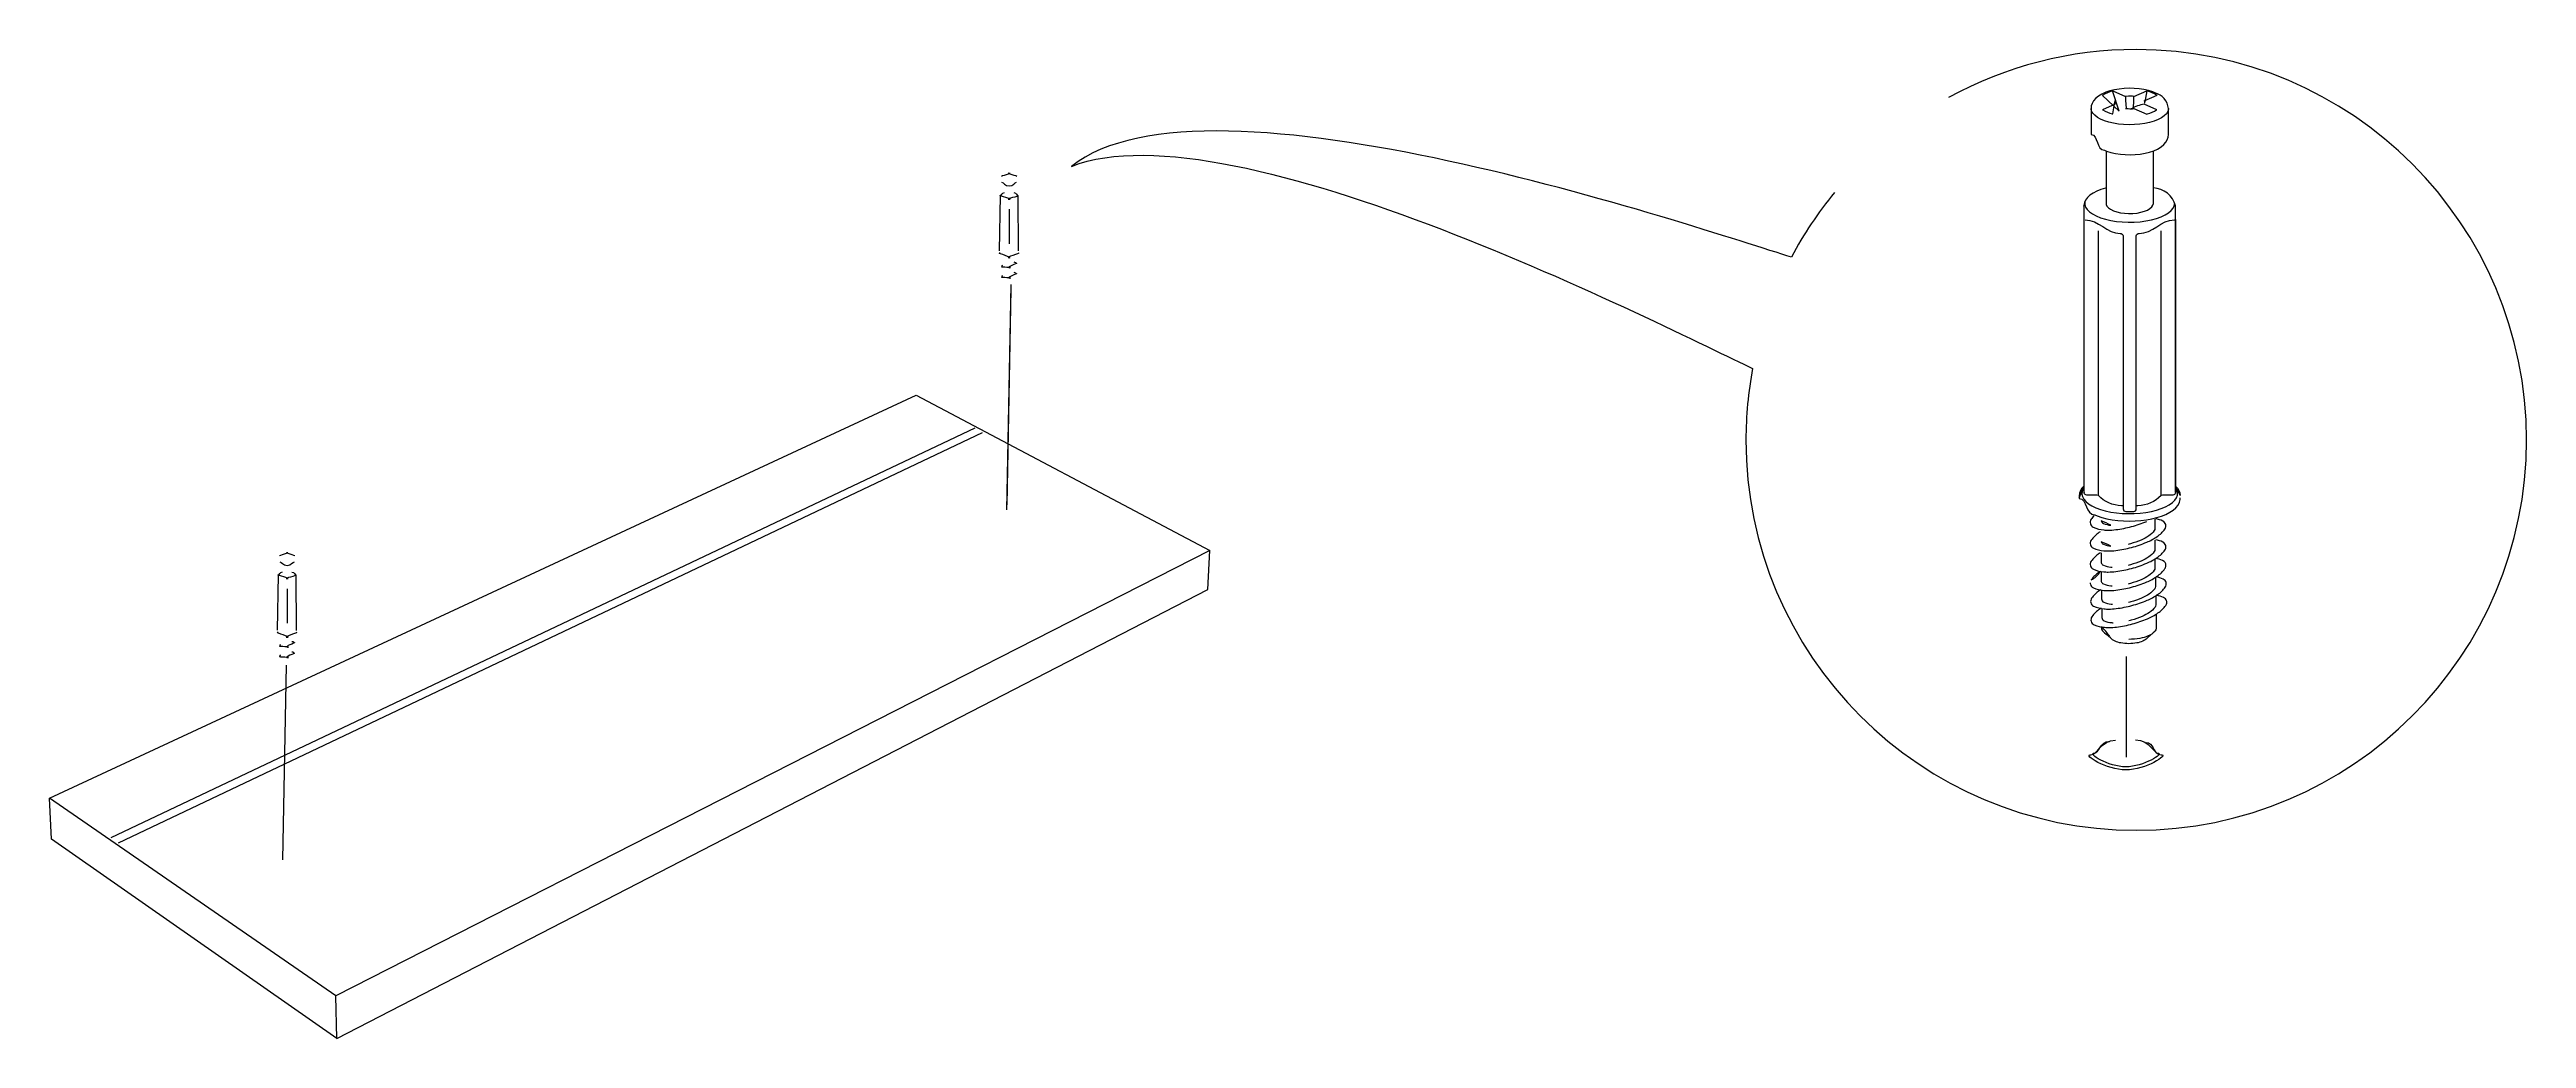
# Model space of a CAD drawing. Header units: metres. Extents: x -27.1 to 47.9, y -10.7 to 6.6.
# Drawn here: x 45.22 to 47.639, y -2.981 to -2.015 of the extents above; entities that cross this region are included whole.
import ezdxf

# ---------------------------------------------------------------- set-up
doc = ezdxf.new("R2010")
doc.units = ezdxf.units.M
doc.header["$MEASUREMENT"] = 0
doc.layers.add('PDF_Working_Num_Penna__255_Num_Penna__255_Num_Penna__255_Num_Penna__255_Num_Penna__255_Num_Penna__255', color=255, linetype='Continuous', lineweight=18)
doc.layers.add('PDF_Working_Num_Penna__7_Num_Penna__7_Num_Penna__7_Num_Penna__7_Num_Penna__7_Num_Penna__7', color=7, linetype='Continuous', lineweight=18)
doc.styles.add('GENERATED_STYLE_1', font='Arial')

msp = doc.modelspace()

# ---------------------------------------------------------------- linework, layer by layer
at = {"layer": 'PDF_Working_Num_Penna__255_Num_Penna__255_Num_Penna__255_Num_Penna__255_Num_Penna__255_Num_Penna__255', "color": 255, "linetype": 'Continuous', "lineweight": 18, "flags": 128}
for points in [[(46.1583, -2.2491), (46.1544, -2.4597)], [(45.4508, -2.6163), (45.4472, -2.8063)]]:
    msp.add_lwpolyline(points, dxfattribs=at)
at = {"layer": 'PDF_Working_Num_Penna__7_Num_Penna__7_Num_Penna__7_Num_Penna__7_Num_Penna__7_Num_Penna__7', "color": 7, "linetype": 'Continuous', "lineweight": 18, "flags": 128}
for points in [[(46.883, -2.3264, 0.045921), (46.8765, -2.3963, 2.414212), (47.2577, -2.0151, 0.126723), (47.0744, -2.062)], [(47.2267, -2.1134), (47.2287, -2.1142), (47.233, -2.1155), (47.2375, -2.1165), (47.2422, -2.1172), (47.247, -2.1176), (47.2519, -2.1178), (47.2568, -2.1176), (47.2616, -2.1171), (47.2663, -2.1163), (47.2707, -2.1153), (47.2748, -2.1139), (47.2786, -2.1122), (47.282, -2.1101), (47.2846, -2.1079), (47.2866, -2.1056), (47.288, -2.1031), (47.2889, -2.1005), (47.2891, -2.0981), (47.2891, -2.0727, 0.314999), (47.276, -2.0573), (47.274, -2.0565), (47.2697, -2.0552), (47.2652, -2.0542), (47.2605, -2.0535), (47.2557, -2.053), (47.2507, -2.0529), (47.2458, -2.0531), (47.2411, -2.0536), (47.2364, -2.0544), (47.232, -2.0554), (47.2279, -2.0568), (47.2241, -2.0585), (47.2207, -2.0606), (47.2181, -2.0627), (47.2161, -2.0651), (47.2146, -2.0676), (47.2138, -2.0701), (47.2136, -2.0726), (47.2136, -2.0981)], [(47.296, -2.4476, 0.043594), (47.2962, -2.4459), (47.2962, -2.1677, 0.318792), (47.2744, -2.1501)], [(47.2065, -2.1681), (47.2065, -2.1677), (47.2065, -2.4459, 0.048803), (47.2067, -2.4476)], [(47.2204, -2.1921), (47.2204, -2.2848), (47.2204, -2.4494, 0.13866), (47.2207, -2.4505, 0.143324), (47.2179, -2.4501), (47.2093, -2.4501, -0.353875), (47.2068, -2.448), (47.2067, -2.4476), (47.2067, -2.1811)], [(47.2421, -2.1947, -0.3894), (47.2449, -2.1971), (47.2449, -2.4637, 0.400502), (47.2474, -2.4662), (47.2502, -2.4663), (47.2553, -2.4662, 0.400062), (47.2577, -2.4637), (47.2577, -2.1971, -0.408322), (47.2605, -2.1947)], [(47.296, -2.1811), (47.296, -2.4476), (47.2959, -2.448, -0.355625), (47.2934, -2.4501), (47.2847, -2.4501, 0.134722), (47.2819, -2.4505, 0.142411), (47.2822, -2.4494), (47.2822, -2.1921)], [(47.2449, -2.4608, 0.083652), (47.2434, -2.4605, -0.204577), (47.2207, -2.4505)], [(47.2819, -2.4505, -0.204449), (47.2593, -2.4605, 0.084237), (47.2577, -2.4608)], [(47.2165, -2.4704, 0.037508), (47.2137, -2.4738, 0.469389), (47.2157, -2.4816, 0.089845), (47.226, -2.4842, 0.015011), (47.2302, -2.4844, 0.031914), (47.2377, -2.4839, 0.036761), (47.2531, -2.4809, 0.035082), (47.2679, -2.4758)], [(47.2226, -2.4859, 0.001591), (47.2213, -2.4868, 0.090889), (47.2137, -2.4942, 0.471951), (47.2158, -2.502, 0.091905), (47.226, -2.5046, 0.018214), (47.2302, -2.5047, 0.03012), (47.2377, -2.5043, 0.035075), (47.2531, -2.5013, 0.034251), (47.2679, -2.4962, 0.047211), (47.2781, -2.4907, 0.090267), (47.2857, -2.4833, 0.155784), (47.2867, -2.4802, 0.061019), (47.2865, -2.4789, 0.225525), (47.2836, -2.4755, 0.061665), (47.2768, -2.4733)], [(47.276, -2.4738), (47.276, -2.4828, -0.14968), (47.2753, -2.4848, -0.090271), (47.2699, -2.4901, -0.047422), (47.2626, -2.4941, -0.035556), (47.2521, -2.4977, -0.00663), (47.2497, -2.4983)], [(47.2213, -2.5073, 0.090318), (47.2137, -2.5147, 0.469154), (47.2158, -2.5226, 0.090701), (47.226, -2.5251, 0.017146), (47.2302, -2.5253, 0.031318), (47.2377, -2.5248, 0.035358), (47.2531, -2.5218, 0.034797), (47.2679, -2.5167, 0.046861), (47.2781, -2.5112, 0.090535), (47.2857, -2.5038, 0.156491), (47.2867, -2.5007, 0.062128), (47.2865, -2.4994, 0.224645), (47.2836, -2.496, 0.061052), (47.2768, -2.4938)], [(47.2129, -2.5373, 0.221012), (47.2158, -2.5407, 0.08946), (47.226, -2.5433, 0.016078), (47.2302, -2.5435, 0.03012), (47.2377, -2.543, 0.034513), (47.2531, -2.5401, 0.034797), (47.2679, -2.535, 0.046512), (47.2781, -2.5294, 0.090873), (47.2857, -2.522, 0.15634), (47.2867, -2.519, 0.291302), (47.2835, -2.514, 0.060501), (47.2768, -2.512)], [(47.2234, -2.5066), (47.2234, -2.5154, 0.074836), (47.2235, -2.5162, 0.228348), (47.2256, -2.5187, 0.091337), (47.2329, -2.5205, 0.010304), (47.2342, -2.5206)], [(47.276, -2.4943), (47.276, -2.5033, -0.147628), (47.2753, -2.5054, -0.088667), (47.2699, -2.5106, -0.047422), (47.2626, -2.5146, -0.035943), (47.2521, -2.5182, -0.010098), (47.2497, -2.5188)], [(47.276, -2.5125), (47.276, -2.5215, -0.147134), (47.2753, -2.5236, -0.087766), (47.2699, -2.5288, -0.045997), (47.2626, -2.5328, -0.034794), (47.2521, -2.5364, 0.000449), (47.2497, -2.537)], [(47.223, -2.5427, 0.010338), (47.2217, -2.5435, 0.090793), (47.2141, -2.5509, 0.47144), (47.2161, -2.5586, 0.090334), (47.2264, -2.5613, 0.014982), (47.2306, -2.5615, 0.030583), (47.2381, -2.561, 0.035704), (47.2535, -2.558, 0.035509), (47.2683, -2.5529, 0.047073), (47.2785, -2.5474, 0.091362), (47.2861, -2.54, 0.221611), (47.2869, -2.5356, 0.223036), (47.284, -2.5322, 0.063221), (47.2772, -2.53)], [(47.2234, -2.5248), (47.2234, -2.5336, 0.077033), (47.2235, -2.5345, 0.23075), (47.2256, -2.5369, 0.090169), (47.2329, -2.5388, 0.01023), (47.2342, -2.5388)], [(47.2764, -2.5305), (47.2764, -2.5395, -0.145592), (47.2757, -2.5416, -0.088729), (47.2703, -2.5468, -0.046161), (47.263, -2.5508, -0.035686), (47.2525, -2.5544, -0.00968), (47.2501, -2.555)], [(47.2221, -2.5615, 0.089827), (47.2144, -2.5689, 0.467639), (47.2166, -2.5769, 0.089894), (47.2268, -2.5793, 0.016021), (47.231, -2.5794, 0.030463), (47.2385, -2.579, 0.035262), (47.2539, -2.576, 0.03498), (47.2686, -2.5709, 0.048136), (47.2789, -2.5653, 0.089559), (47.2865, -2.558, 0.151675), (47.2875, -2.5549, 0.067244), (47.2873, -2.5535, 0.224954), (47.2844, -2.5502, 0.061589), (47.2776, -2.548)], [(47.2238, -2.5428), (47.2238, -2.5516, 0.280983), (47.226, -2.5548, 0.091046), (47.2333, -2.5567, 0.006583), (47.2346, -2.5568)], [(47.2242, -2.5608), (47.2242, -2.5696, 0.280265), (47.2264, -2.5729, 0.091011), (47.2337, -2.5747, 0.013173), (47.235, -2.5748)], [(47.2768, -2.5485), (47.2768, -2.5575, -0.152461), (47.2761, -2.5595, -0.09066), (47.2707, -2.5648, -0.049109), (47.2634, -2.5687, -0.035478), (47.2529, -2.5724, -0.007947), (47.2505, -2.573)], [(47.2722, -2.5863), (47.2685, -2.5898, -0.100256), (47.264, -2.5929, -0.056402), (47.2582, -2.5946, -0.085817), (47.2427, -2.5946, -0.056453), (47.237, -2.5929, -0.099329), (47.2324, -2.5897), (47.2288, -2.5863)], [(47.2772, -2.5665), (47.2772, -2.5798, -0.197885), (47.2757, -2.5834, -0.101907), (47.2694, -2.5877, -0.056327), (47.2613, -2.5901, -0.041791), (47.2505, -2.5911)]]:
    msp.add_lwpolyline(points, format="xyb", dxfattribs=at)
for points in [[(47.2411, -2.0753), (47.2346, -2.0555), (47.2341, -2.0557, 0.072338), (47.2252, -2.0595), (47.2247, -2.0598)], [(47.266, -2.0662, 0.091688), (47.2655, -2.065), (47.278, -2.0597), (47.2775, -2.0595, 0.072117), (47.2686, -2.0557), (47.2681, -2.0555)], [(47.2367, -2.0662, 0.011083), (47.2367, -2.0674, 0.091304), (47.2372, -2.0685), (47.2246, -2.0738), (47.2252, -2.0741, 0.073923), (47.2341, -2.0778), (47.2347, -2.078)], [(47.2528, -2.073, 0.018438), (47.2555, -2.0727), (47.2681, -2.0781), (47.2686, -2.0778, 0.073839), (47.2775, -2.0741), (47.2779, -2.0738), (47.2655, -2.0685, 0.091304)], [(47.2065, -2.4414, 0.234789), (47.202, -2.4509), (47.202, -2.4532)], [(47.2962, -2.4414, -0.213934), (47.3006, -2.4506)], [(47.2235, -2.4753, 0.22926), (47.2256, -2.4778, 0.091931), (47.2329, -2.4796, 0.007022)], [(47.2235, -2.4957, 0.224975), (47.2256, -2.4982, 0.090813), (47.2329, -2.5, 0.01694)], [(47.2226, -2.5247, 0.001569), (47.2213, -2.5255, 0.090175), (47.2137, -2.5329, 0.156984)], [(47.2239, -2.5789, 0.036599), (47.2238, -2.5798, 0.195898), (47.2253, -2.5834, 0.102371), (47.2316, -2.5877, 0.026072)]]:
    msp.add_lwpolyline(points, format="xyb", close=True, dxfattribs=at)
for points in [[(47.2347, -2.0555), (47.2472, -2.0608), (47.2473, -2.0646), (47.2477, -2.0728)], [(47.255, -2.0728), (47.2553, -2.0646), (47.2555, -2.0608), (47.268, -2.0555)], [(47.2891, -2.0727), (47.2891, -2.0734), (47.2884, -2.0756), (47.2871, -2.0778), (47.285, -2.0798), (47.2823, -2.0817), (47.279, -2.0835), (47.2751, -2.085), (47.2708, -2.0863), (47.2661, -2.0873), (47.2611, -2.088), (47.2559, -2.0884), (47.2507, -2.0885), (47.2454, -2.0883), (47.2403, -2.0878), (47.2354, -2.087), (47.2308, -2.086), (47.2266, -2.0846), (47.2228, -2.083), (47.2197, -2.0813), (47.2171, -2.0793), (47.2152, -2.0773), (47.214, -2.0751), (47.2136, -2.0729), (47.2136, -2.0726)], [(47.2283, -2.114), (47.2283, -2.1654), (47.2284, -2.1663), (47.2291, -2.168), (47.2306, -2.1696), (47.2327, -2.1711), (47.2354, -2.1725), (47.2386, -2.1735), (47.2423, -2.1744), (47.2462, -2.1749), (47.2503, -2.1752), (47.2544, -2.1751), (47.2585, -2.1747), (47.2623, -2.174), (47.2657, -2.173), (47.2687, -2.1718), (47.2711, -2.1704), (47.2729, -2.1688), (47.274, -2.1672), (47.2744, -2.1654), (47.2744, -2.114)], [(47.2283, -2.1501), (47.2276, -2.1503), (47.2232, -2.1517), (47.2192, -2.1533), (47.2156, -2.1552), (47.2125, -2.1573), (47.21, -2.1596), (47.2081, -2.1622), (47.207, -2.1646), (47.2065, -2.1672), (47.2066, -2.1683)], [(46.1481, -2.1577), (46.1472, -2.2117)], [(46.1569, -2.1711), (46.1569, -2.2049)], [(46.1654, -2.1577), (46.1656, -2.2118)], [(46.1584, -2.2444), (46.1543, -2.4645)], [(45.2195, -2.7462), (46.066, -2.3526)], [(46.066, -2.3526), (46.3528, -2.5044)], [(46.1233, -2.3849), (45.2795, -2.7848)], [(45.2869, -2.7899), (46.1309, -2.3889)], [(47.2065, -2.443), (47.2057, -2.4442), (47.2048, -2.4467), (47.2046, -2.4492), (47.2052, -2.4516), (47.2065, -2.4541), (47.2084, -2.4564), (47.2111, -2.4586), (47.2144, -2.4607), (47.2183, -2.4625), (47.2227, -2.4642), (47.2275, -2.4656), (47.2328, -2.4667), (47.2383, -2.4675), (47.244, -2.4681), (47.2499, -2.4683), (47.2557, -2.4682), (47.2615, -2.4678), (47.2672, -2.4671), (47.2725, -2.4662), (47.2776, -2.4649), (47.2822, -2.4634), (47.2864, -2.4616), (47.29, -2.4597), (47.293, -2.4575), (47.2953, -2.4552), (47.2969, -2.4529), (47.2979, -2.4504), (47.2981, -2.4479), (47.2975, -2.4455), (47.2962, -2.4431)], [(47.2173, -2.4695), (47.2195, -2.4704), (47.2241, -2.4719), (47.229, -2.4732), (47.2342, -2.4742), (47.2397, -2.4749), (47.2453, -2.4753), (47.2509, -2.4755), (47.2566, -2.4754), (47.2622, -2.475), (47.2676, -2.4743), (47.2729, -2.4734), (47.2778, -2.4721), (47.2824, -2.4707), (47.2867, -2.469), (47.2904, -2.467), (47.2937, -2.4649), (47.2964, -2.4625), (47.2985, -2.4599), (47.2999, -2.4571), (47.3006, -2.4544), (47.3005, -2.4528)], [(46.3528, -2.5044), (45.4993, -2.9393)], [(45.5002, -2.9808), (46.3508, -2.5425), (46.3528, -2.5044)], [(45.4429, -2.5282), (45.442, -2.5822)], [(45.4602, -2.5282), (45.4604, -2.5824)], [(45.4516, -2.5416), (45.4516, -2.5754)], [(47.2479, -2.6079), (47.2479, -2.7062)], [(45.4508, -2.6163), (45.4472, -2.8063)], [(45.5002, -2.9808), (45.4993, -2.9393), (45.2195, -2.7462)], [(45.2214, -2.7863), (45.2195, -2.7462)], [(45.5002, -2.9808), (45.2214, -2.7863)]]:
    msp.add_lwpolyline(points, dxfattribs=at)
at = {"layer": 'PDF_Working_Num_Penna__7_Num_Penna__7_Num_Penna__7_Num_Penna__7_Num_Penna__7_Num_Penna__7', "color": 7, "linetype": 'Continuous', "lineweight": 18}
for centre, radius, start, end in [((47.2514, -2.0922), 0.0317, 82.523, 87.4944), ((47.2582, -2.397), 0.382, 140.6255, 152.0044), ((46.15, -2.2138), 0.0027, 167.9001, 179.4195), ((45.4448, -2.5844), 0.0027, 167.9001, 179.4195)]:
    msp.add_arc(centre, radius, start, end, dxfattribs=at)
msp.add_ellipse((47.2513, -2.1651), major_axis=(-0.044, 0), ratio=0.422772, start_param=6.217309, end_param=9.424363, dxfattribs=at)
for points in [[(46.9209, -2.2177), (46.8325, -2.1913), (46.3506, -2.0235), (46.2177, -2.1292)], [(46.2177, -2.1292), (46.3745, -2.067), (46.8027, -2.2894), (46.883, -2.3264)], [(47.2372, -2.065), (47.2376, -2.065), (47.2363, -2.0662), (47.2367, -2.0662)], [(47.2528, -2.0606), (47.2537, -2.0606), (47.2463, -2.0608), (47.2472, -2.0608)], [(47.2472, -2.0727), (47.2481, -2.0727), (47.2516, -2.0729), (47.2525, -2.0729)], [(47.266, -2.0674), (47.2664, -2.0674), (47.2656, -2.0662), (47.266, -2.0662)], [(47.2136, -2.0981), (47.2209, -2.0981), (47.2182, -2.1134), (47.2267, -2.1134)], [(46.1568, -2.1356), (46.161, -2.1356), (46.1474, -2.1391), (46.1493, -2.1391)], [(46.1495, -2.1447), (46.1514, -2.1447), (46.1527, -2.1483), (46.1568, -2.1483)], [(46.1644, -2.1391), (46.1663, -2.1391), (46.1527, -2.1356), (46.1568, -2.1356)], [(46.1568, -2.1483), (46.1608, -2.1483), (46.1622, -2.1447), (46.1641, -2.1447)], [(46.1568, -2.1612), (46.1616, -2.1612), (46.1462, -2.1577), (46.1481, -2.1577)], [(46.1481, -2.1577), (46.1494, -2.1577), (46.1497, -2.1547), (46.1523, -2.1547)], [(46.1654, -2.1582), (46.1672, -2.1582), (46.1524, -2.1612), (46.1568, -2.1612)], [(46.1615, -2.1547), (46.1641, -2.1547), (46.1642, -2.1577), (46.1654, -2.1577)], [(46.1654, -2.1577), (46.1656, -2.1577), (46.1654, -2.1582), (46.1654, -2.1582)], [(47.2078, -2.1813), (47.2209, -2.1813), (47.229, -2.1947), (47.2421, -2.1947)], [(47.2605, -2.1947), (47.2737, -2.1947), (47.2819, -2.1814), (47.295, -2.1814)], [(46.1567, -2.2185), (46.1619, -2.2185), (46.1447, -2.2138), (46.1473, -2.2138)], [(46.1495, -2.2275), (46.1501, -2.2275), (46.1495, -2.2256), (46.1506, -2.2256)], [(46.1661, -2.2137), (46.1687, -2.2137), (46.1515, -2.2185), (46.1567, -2.2185)], [(46.1639, -2.2237), (46.1653, -2.2237), (46.1532, -2.2281), (46.1574, -2.2281)], [(46.1613, -2.2225), (46.1627, -2.2225), (46.1632, -2.2237), (46.1639, -2.2237)], [(46.1574, -2.2281), (46.1615, -2.2281), (46.1481, -2.2275), (46.1495, -2.2275)], [(46.1574, -2.2382), (46.1615, -2.2382), (46.1481, -2.2376), (46.1495, -2.2376)], [(46.1495, -2.2376), (46.1501, -2.2376), (46.1495, -2.2357), (46.1506, -2.2357)], [(46.1639, -2.2338), (46.1653, -2.2338), (46.1532, -2.2382), (46.1574, -2.2382)], [(46.1613, -2.2326), (46.1627, -2.2326), (46.1632, -2.2338), (46.1639, -2.2338)], [(47.2021, -2.4535), (47.2101, -2.4535), (47.2078, -2.4695), (47.2173, -2.4695)], [(45.4516, -2.5061), (45.4558, -2.5061), (45.4422, -2.5096), (45.4441, -2.5096)], [(45.4443, -2.5153), (45.4462, -2.5153), (45.4475, -2.5188), (45.4516, -2.5188)], [(45.4591, -2.5096), (45.4611, -2.5096), (45.4475, -2.5061), (45.4516, -2.5061)], [(45.4516, -2.5188), (45.4556, -2.5188), (45.4569, -2.5153), (45.4589, -2.5153)], [(47.2226, -2.5064), (47.2231, -2.5064), (47.2208, -2.5073), (47.2213, -2.5073)], [(45.4516, -2.5317), (45.4563, -2.5317), (45.441, -2.5282), (45.4429, -2.5282)], [(45.4429, -2.5282), (45.4442, -2.5282), (45.4445, -2.5252), (45.4471, -2.5252)], [(45.4601, -2.5287), (45.4619, -2.5287), (45.4472, -2.5317), (45.4516, -2.5317)], [(45.4563, -2.5253), (45.4588, -2.5253), (45.459, -2.5282), (45.4602, -2.5282)], [(45.4602, -2.5282), (45.4604, -2.5282), (45.4601, -2.5287), (45.4601, -2.5287)], [(47.2127, -2.536), (47.2131, -2.536), (47.2124, -2.5373), (47.2129, -2.5373)], [(47.2234, -2.5606), (47.2239, -2.5606), (47.2216, -2.5615), (47.2221, -2.5615)], [(45.4515, -2.589), (45.4567, -2.589), (45.4395, -2.5844), (45.4421, -2.5844)], [(45.4608, -2.5842), (45.4635, -2.5842), (45.4463, -2.589), (45.4515, -2.589)], [(45.4521, -2.5986), (45.4562, -2.5986), (45.4429, -2.598), (45.4443, -2.598)], [(45.4521, -2.6088), (45.4562, -2.6088), (45.4429, -2.6082), (45.4443, -2.6082)], [(45.4443, -2.598), (45.4449, -2.598), (45.4443, -2.5961), (45.4454, -2.5961)], [(45.4443, -2.6082), (45.4449, -2.6082), (45.4443, -2.6062), (45.4454, -2.6062)], [(45.4587, -2.5942), (45.4601, -2.5942), (45.448, -2.5986), (45.4521, -2.5986)], [(45.4587, -2.6044), (45.4601, -2.6044), (45.448, -2.6088), (45.4521, -2.6088)], [(45.4561, -2.593), (45.4575, -2.593), (45.458, -2.5942), (45.4587, -2.5942)], [(45.4561, -2.6031), (45.4575, -2.6031), (45.458, -2.6044), (45.4587, -2.6044)], [(47.2324, -2.5897), (47.2324, -2.5897), (47.2325, -2.5898), (47.2325, -2.5898)], [(47.2685, -2.5898), (47.2685, -2.5898), (47.2685, -2.5897), (47.2686, -2.5897)], [(47.2476, -2.7186), (47.2287, -2.7186), (47.205, -2.7037), (47.2133, -2.7037)], [(47.2476, -2.7156), (47.2305, -2.7156), (47.2093, -2.7022), (47.2167, -2.7022)], [(47.2133, -2.7037), (47.22, -2.7037), (47.2233, -2.6894), (47.2375, -2.6894)], [(47.2167, -2.7022), (47.2215, -2.7022), (47.2223, -2.6907), (47.2315, -2.6907)], [(47.2786, -2.7022), (47.286, -2.7022), (47.2647, -2.7156), (47.2476, -2.7156)], [(47.282, -2.7037), (47.2903, -2.7037), (47.2666, -2.7186), (47.2476, -2.7186)], [(47.257, -2.6893), (47.2715, -2.6893), (47.2752, -2.7037), (47.282, -2.7037)], [(47.2673, -2.6918), (47.2746, -2.6918), (47.2744, -2.7022), (47.2786, -2.7022)]]:
    msp.add_open_spline(points, degree=3, dxfattribs=at)

# ---------------------------------------------------------------- texts
at = {"layer": 'PDF_Working_Num_Penna__7_Num_Penna__7_Num_Penna__7_Num_Penna__7_Num_Penna__7_Num_Penna__7', "color": 7, "linetype": 'Continuous', "lineweight": 18, "insert": (46.9279, -2.1513), "char_height": 0.0000077, "attachment_point": 7, "style": 'GENERATED_STYLE_1'}
msp.add_mtext('\\A1;{\\pql;\\fArial|b0|i0|c0|p34;2x}', dxfattribs=at)
at = {"layer": 'PDF_Working_Num_Penna__7_Num_Penna__7_Num_Penna__7_Num_Penna__7_Num_Penna__7_Num_Penna__7', "color": 7, "linetype": 'Continuous', "lineweight": 18, "char_height": 0.00000321, "attachment_point": 7, "rotation": 90, "style": 'GENERATED_STYLE_1'}
for s, insert in [('\\A1;{\\pql;\\fArial|b0|i0|c0|p34;118331}', (47.3776, -2.6152)), ('\\A1;{\\pql;\\fArial|b0|i0|c0|p34;112996}', (47.4461, -2.6152))]:
    msp.add_mtext(s, dxfattribs=dict(at, insert=insert))

doc.saveas('drawing.dxf')
